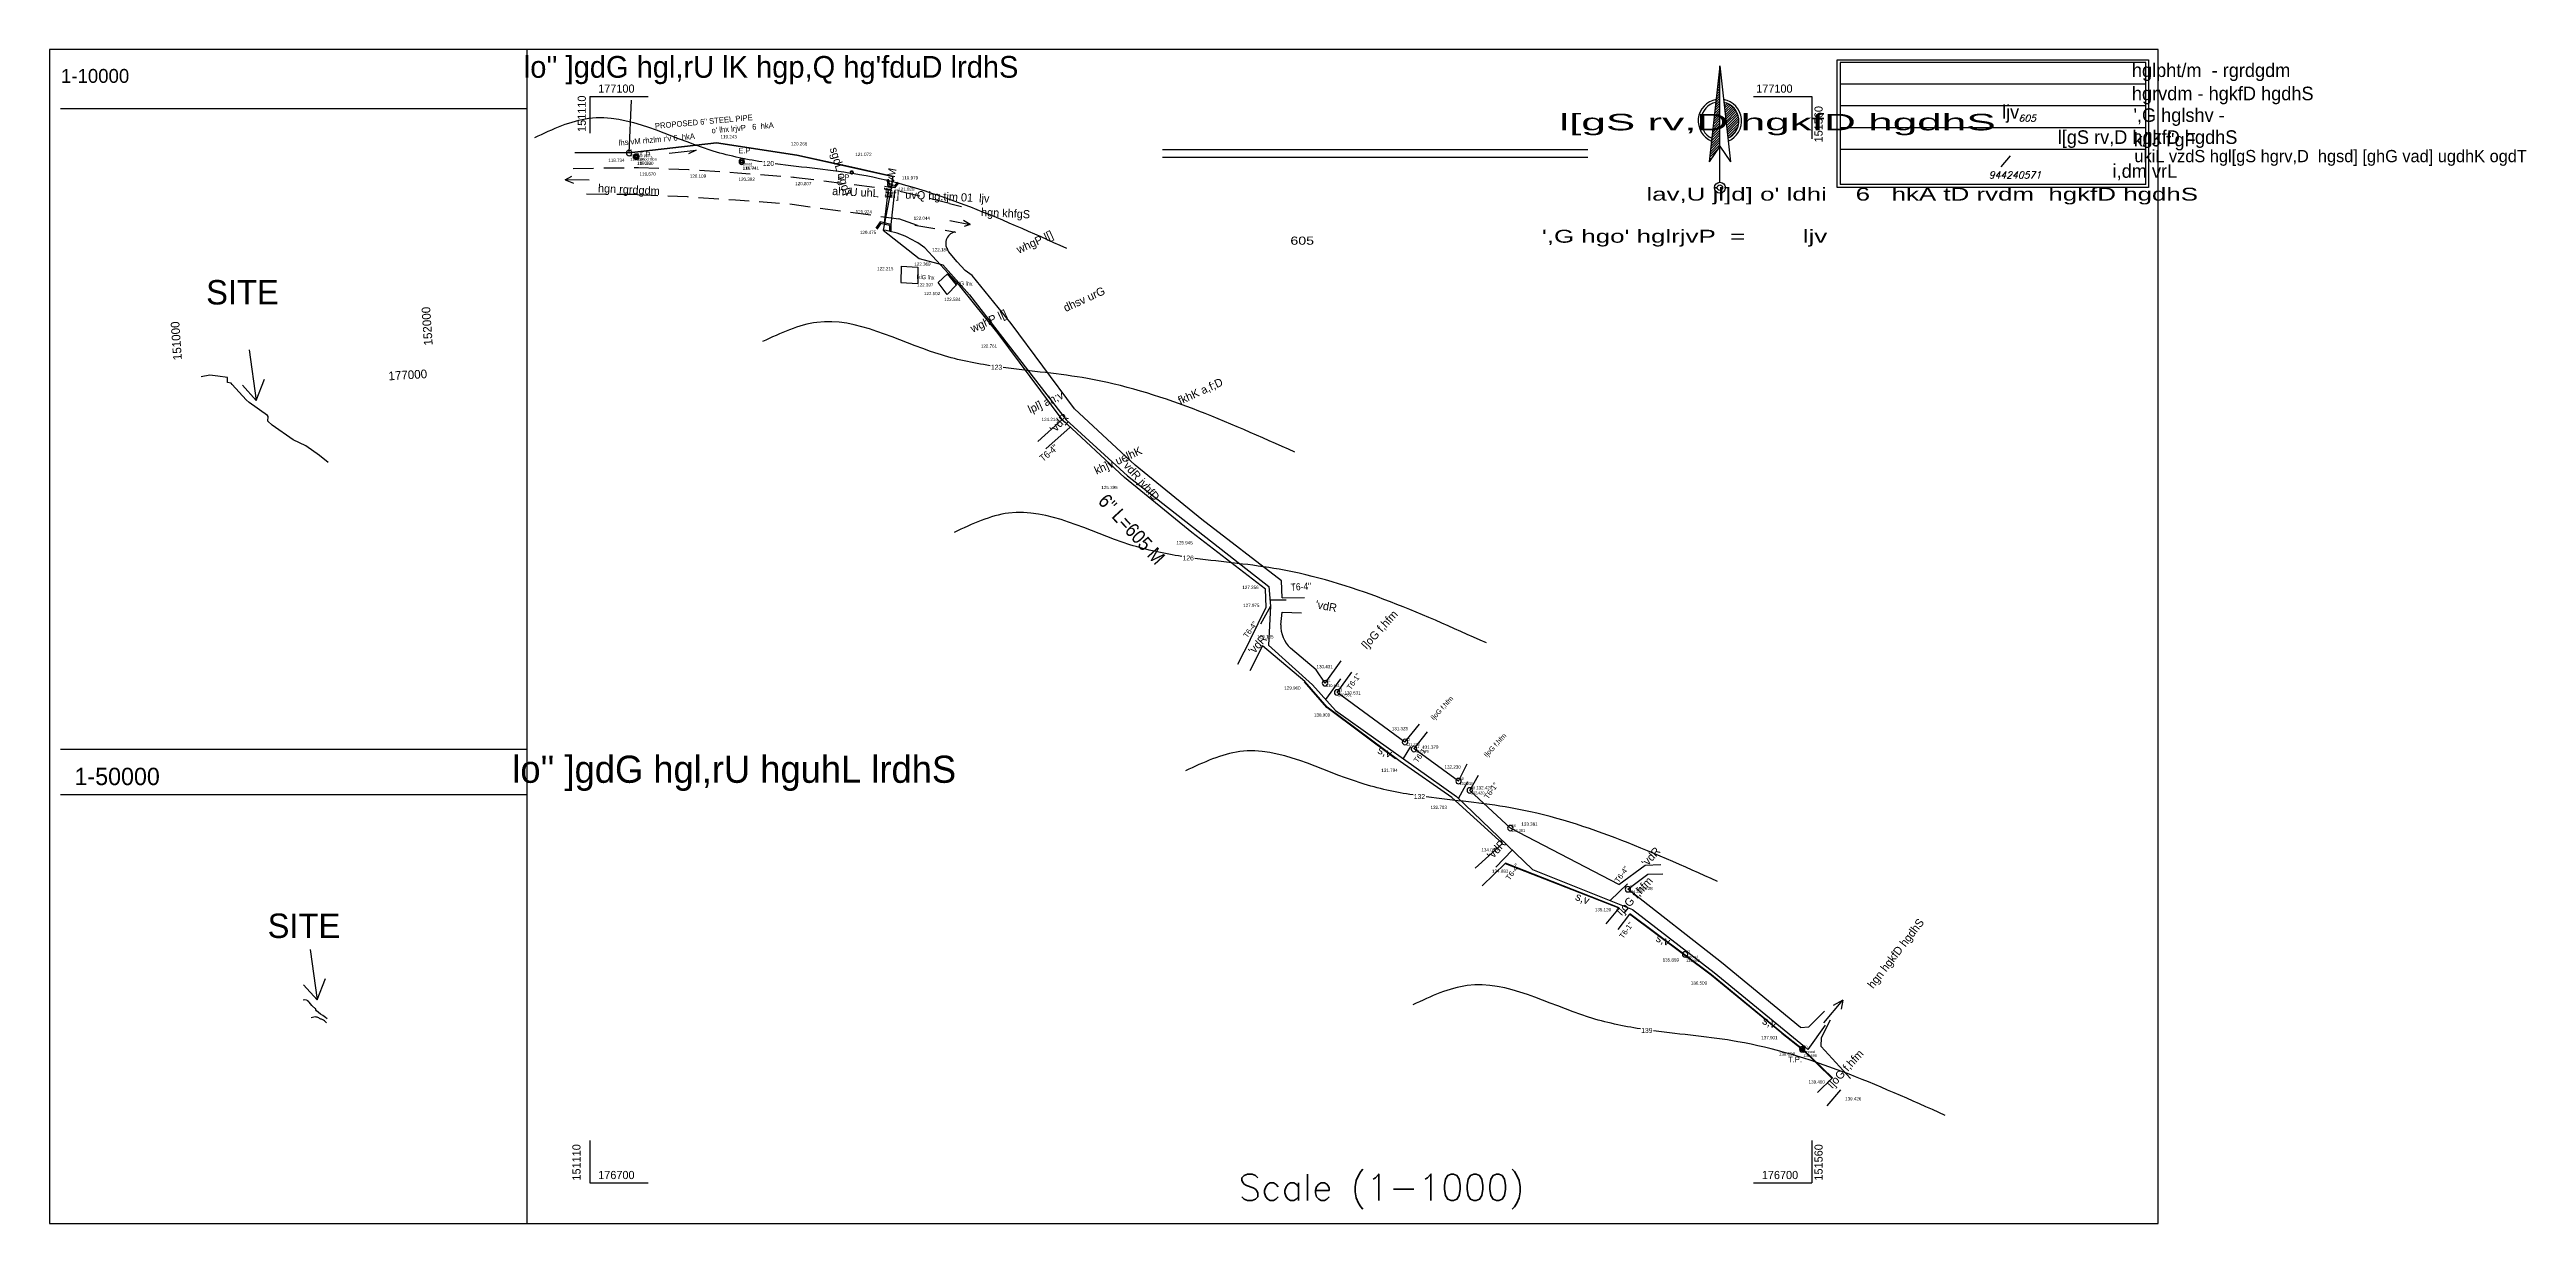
# Model space of a CAD drawing. Extents: x 150911 to 151823, y 176685 to 177117.
import ezdxf

# ---------------------------------------------------------------- set-up
doc = ezdxf.new("R2010")
doc.units = 0
doc.linetypes.add('ACAD_ISO04W100', pattern=[30.5, 24, -3, 0.5, -3])
doc.linetypes.add('HIDDEN', pattern=[0.375, 0.25, -0.125])
doc.layers.get('0').update_dxf_attribs({"linetype": 'CONTINUOUS'})
for name, color, linetype in [('3AMOD', 7, 'CONTINUOUS'), ('3MOD', 7, 'CONTINUOUS'), ('3MOOD', 7, 'CONTINUOUS'), ('DOOR', 6, 'CONTINUOUS'), ('EOP', 5, 'CONTINUOUS'), ('FRAME', 6, 'CONTINUOUS'), ('LAYER1', 4, 'CONTINUOUS'), ('LAYER2', 3, 'CONTINUOUS'), ('LINE3', 7, 'CONTINUOUS'), ('LINE4', 10, 'CONTINUOUS'), ('LINE4INCH', 7, 'CONTINUOUS'), ('MASORA', 7, 'CONTINUOUS'), ('OTHERS', 245, 'CONTINUOUS'), ('POINT_ELEVATIONS', 7, 'CONTINUOUS'), ('TEXT', 6, 'CONTINUOUS')]:
    doc.layers.add(name, color=color, linetype=linetype)
doc.styles.add('ARAB4', font='arab4.shx')
doc.styles.add('F1', font='f1.shx', dxfattribs={"height": 0.5})
doc.styles.add('ITALIC', font='italict.shx', dxfattribs={"height": 0.5})
doc.styles.add('MONOTEXT', font='txt')
doc.styles.add('SIMPLEX', font='simplex.shx', dxfattribs={"height": 0.5})
pattern_1 = [(45, (150018.8714, 175938.6852), (-0.4490128, 0.4490128), [])]

# ---------------------------------------------------------------- blocks, each defined once
blk = doc.blocks.new('CIRCLE', base_point=(100, 100))
at = {"color": 0}
for start, end in [(90, 270), (270, 90)]:
    blk.add_arc((100, 100), 100, start, end, dxfattribs=at)
at = {"flags": 1}
for tag in ['NAME', 'FEATURE_CODE']:
    blk.add_attdef(tag, (0, 0), '', height=1, dxfattribs=at)

msp = doc.modelspace()

# ---------------------------------------------------------------- hatches: boundary and pattern name
h = msp.add_hatch(color=2)
h.paths.add_polyline_path([(151127.86, 177077.85, 1), (151126.26, 177077.85, 1)])
h.paths.add_polyline_path([(151126.66, 177077.85, -1), (151127.46, 177077.85, -1)], flags=16)
h = msp.add_hatch(color=2)
h.paths.add_polyline_path([(151166.76, 177076.03, 1), (151165.16, 177076.03, 1)])
h.paths.add_polyline_path([(151165.56, 177076.03, -1), (151166.36, 177076.03, -1)], flags=16)
h = msp.add_hatch(color=2)
h.paths.add_polyline_path([(151207.28, 177072.08, 1), (151205.68, 177072.08, 1)])
h.paths.add_polyline_path([(151206.08, 177072.08, -1), (151206.88, 177072.08, -1)], flags=16)
h = msp.add_hatch(color=2)
h.paths.add_polyline_path([(151557.3, 176749.23, 1), (151555.7, 176749.23, 1)])
h.paths.add_polyline_path([(151556.1, 176749.23, -1), (151556.9, 176749.23, -1)], flags=16)
at = {"layer": 'FRAME'}
h = msp.add_hatch(dxfattribs=at)
h.set_pattern_fill('ANSI31', color=15, scale=0.2, style=0)
h.set_pattern_definition(pattern_1)
h.paths.add_polyline_path([(151526.18, 177111.28), (151522.28, 177075.92), (151526.18, 177081.76)])
h = msp.add_hatch(dxfattribs=at)
h.set_pattern_fill('ANSI31', color=15, scale=0.2, style=0)
h.set_pattern_definition(pattern_1)
h.paths.add_polyline_path([(151527.67, 177097.86), (151529.13, 177084.66, 0.719403)])

# ---------------------------------------------------------------- linework, layer by layer
at = {"color": 1}
for p, q in [((151087, 177095.51, 120.27), (150915.06, 177095.51, 120.27)), ((151538.51, 177100, 120.27), (151560, 177100, 120.27)), ((151560, 177100, 120.27), (151560, 177084.39, 120.27)), ((151087, 176859.63, 120.27), (150915.06, 176859.63, 120.27)), ((151087, 176842.86, 120.27), (150915.06, 176842.86, 120.27)), ((151110, 176715.61, 120.27), (151110, 176700, 120.27)), ((151560, 176715.61, 120.27), (151560, 176700, 120.27)), ((151110, 176700, 120.27), (151131.49, 176700, 120.27)), ((151538.51, 176700, 120.27), (151560, 176700, 120.27))]:
    msp.add_line(p, q, dxfattribs=at)
at = {"color": 2}
for p, q in [((151633.02, 177078.17, 120.27), (151629.69, 177074.16, 120.27)), ((151100.88, 177069.35, 120.27), (151103.34, 177070.65, 120.27)), ((151109.79, 177069.23, 120.27), (151100.88, 177069.35, 120.27)), ((151100.88, 177069.35, 120.27), (151104.02, 177068.12, 120.27)), ((151242.65, 177054.39, 84.19), (151250.14, 177052.88, 84.19)), ((151250.14, 177052.88, 84.19), (151247.69, 177054.41, 84.19)), ((151250.14, 177052.88, 84.19), (151247.86, 177052.17, 84.19)), ((151564.43, 176758.96, 120.27), (151571.46, 176767.31, 120.27)), ((151571.46, 176767.31, 120.27), (151567.86, 176765.29, 120.27)), ((151571.46, 176767.31, 120.27), (151570.78, 176763.97, 120.27))]:
    msp.add_line(p, q, dxfattribs=at)
at = {"color": 3}
for p, q in [((151220.06, 177066.96, 239.6), (151219.5, 177069.44, 239.6)), ((151222.39, 177066.43, 239.6), (151220.06, 177066.96, 239.6)), ((151222.39, 177066.43, 239.6), (151223.83, 177068.22, 239.6)), ((151216.96, 177053.86, 239.6), (151215.33, 177051.51, 239.6)), ((151220.85, 177052.89, 239.6), (151216.96, 177053.86, 239.6)), ((151220.85, 177052.89, 239.6), (151220.91, 177050.34, 239.6))]:
    msp.add_line(p, q, dxfattribs=at)
at = {"color": 9}
for p, q in [((151220.48, 177067.38, 239.6), (151219.98, 177069.55, 239.6)), ((151222.19, 177066.98, 239.6), (151220.48, 177067.38, 239.6)), ((151222.19, 177066.98, 239.6), (151223.44, 177068.53, 239.6)), ((151217.18, 177053.29, 239.6), (151215.75, 177051.22, 239.6)), ((151220.36, 177052.5, 239.6), (151217.18, 177053.29, 239.6)), ((151220.36, 177052.5, 239.6), (151220.41, 177050.33, 239.6))]:
    msp.add_line(p, q, dxfattribs=at)
at = {"elevation": 120.27}
msp.add_lwpolyline([(150911.06, 176685.1), (151687.53, 176685.1), (151687.53, 177117.32), (150911.06, 177117.32)], close=True, dxfattribs=at)
at = {"color": 2}
for centre in [(151127.06, 177077.85, 239.6), (151165.96, 177076.03, 240.01), (151206.48, 177072.08, 239.6), (151556.5, 176749.23, 258.96)]:
    msp.add_circle(centre, 0.4, dxfattribs=at)
at = {"layer": 'DOOR'}
for p, q in [((151087, 176685.1, 120.27), (151087, 177117.32, 120.27)), ((151110, 177100, 120.27), (151110, 177086.48, 120.27)), ((151110, 177100, 120.27), (151131.49, 177100, 120.27)), ((151219.88, 177065.87, 239.6), (151218.36, 177053.51, 239.6)), ((151222.2, 177065.33, 239.6), (151220.85, 177052.89, 239.6)), ((151224.68, 177037.55, 242.48), (151224.59, 177031.55, 140.76)), ((151224.68, 177037.55, 242.48), (151230.85, 177037.22, 242.64)), ((151230.85, 177037.22, 242.64), (151230.76, 177031.22, 140.91)), ((151224.59, 177031.55, 140.76), (151230.76, 177031.22, 140.91)), ((151238.24, 177031.53), (151241.71, 177034.69, 242.66)), ((151241.58, 177027.12, 4.65), (151238.24, 177031.53)), ((151245.02, 177030.74, 120.27), (151241.58, 177027.12, 4.65)), ((151245.02, 177030.74, 120.27), (151241.71, 177034.69, 242.66)), ((151429.92, 176847.95, 120.27), (151433.15, 176854.34, 120.27)), ((151434.08, 176844.55, 120.27), (151437.22, 176850.19, 120.27)), ((151446.11, 176824.95, 120.27), (151436.06, 176815.9, 120.27)), ((151447.26, 176817.74, 120.27), (151438.61, 176809.47, 120.27)), ((151488.95, 176809.9, 120.27), (151498.64, 176817.04, 120.27)), ((151492.3, 176808.15, 120.27), (151499.6, 176813.74, 120.27)), ((151498.64, 176817.04, 120.27), (151504.38, 176817.26, 120.27)), ((151499.6, 176813.74, 120.27), (151505.22, 176813.84, 120.27)), ((151489.11, 176801.35, 120.27), (151484.17, 176795.45, 120.27)), ((151492.87, 176798.94, 120.27), (151488.62, 176793.34, 120.27)), ((151567.59, 176738.71, 120.27), (151562.17, 176733.3, 120.27)), ((151570.64, 176734.25, 120.27), (151565.53, 176728.44, 120.27))]:
    msp.add_line(p, q, dxfattribs=at)
at = {"layer": 'DOOR', "color": 2, "linetype": 'HIDDEN', "ltscale": 30}
for p, q in [((151103.88, 177073.57, 120.27), (151127.93, 177073.89, 120.27)), ((151185.07, 177070.37, 239.94), (151221.06, 177065.88, 242.09)), ((151242.45, 177060.65, 242.82), (151221.06, 177065.88, 242.09)), ((151127.52, 177063.9, 120.27), (151105.85, 177064.07, 120.27)), ((151183.72, 177060.46, 239.94), (151223.82, 177055, 242.19)), ((151242.45, 177060.65, 242.82), (151246.87, 177059.56, 242.94)), ((151229.73, 177052.66, 242.26), (151244.86, 177050.1, 243.02))]:
    msp.add_line(p, q, dxfattribs=at)
at = {"layer": 'DOOR', "color": 2, "linetype": 'HIDDEN', "ltscale": 30, "flags": 128}
for points, elevation in [([(151127.93, 177073.89), (151146.45, 177073.13), (151164.38, 177071.95), (151185.24, 177070.38)], 239.94), ([(151127.52, 177063.9), (151145.91, 177063.15), (151163.67, 177061.97), (151183.72, 177060.46)], 239.94), ([(151230.72, 177052.49), (151230.72, 177052.49), (151223.82, 177055)], 120.27)]:
    msp.add_lwpolyline(points, dxfattribs=dict(at, elevation=elevation))
at = {"layer": 'DOOR'}
for radius in [1, 0.5]:
    msp.add_circle((151127.06, 177077.85, 239.6), radius, dxfattribs=at)
at = {"layer": 'EOP', "elevation": 120.27, "flags": 128}
for points in [[(151406.77, 176856.15), (151381.42, 176875.01), (151373.2, 176884.5)], [(151489.04, 176801.16), (151447.19, 176817.55)], [(151548.95, 176755.11), (151523.02, 176776.51), (151492.87, 176798.94)], [(151548.95, 176755.11), (151556.5, 176749.23), (151567.45, 176738.57)]]:
    msp.add_lwpolyline(points, dxfattribs=at)
at = {"layer": 'FRAME', "color": 1}
for p, q in [((151526.18, 177111.28, 120.27), (151522.28, 177075.92, 120.27)), ((151526.18, 177111.28, 120.27), (151530.09, 177075.92, 120.27)), ((151526.18, 177068.46, 120.27), (151526.18, 177111.28, 120.27)), ((151526.18, 177081.76, 120.27), (151522.28, 177075.92, 120.27)), ((151526.18, 177081.76, 120.27), (151530.09, 177075.92, 120.27))]:
    msp.add_line(p, q, dxfattribs=at)
at = {"layer": 'FRAME', "color": 0}
for p, q in [((151683.04, 177112.55, 120.27), (151570.41, 177112.55, 120.27)), ((151570.41, 177112.55, 120.27), (151570.41, 177067.57, 120.27)), ((151683.04, 177067.57, 120.27), (151683.04, 177112.55, 120.27)), ((151633.03, 177104.55, 120.27), (151570.41, 177104.55, 120.27)), ((151683.04, 177104.55, 120.27), (151633.03, 177104.55, 120.27)), ((151683.04, 177096.55, 120.27), (151570.41, 177096.55, 120.27)), ((151683.04, 177088.55, 120.27), (151570.41, 177088.55, 120.27)), ((151683.04, 177080.55, 120.27), (151570.41, 177080.55, 120.27)), ((151683.04, 177067.57, 120.27), (151570.41, 177067.57, 120.27)), ((150984.57, 177006.71, 120.27), (150987.21, 176988.09, 120.27)), ((150987.21, 176988.09, 120.27), (150982.11, 176993.71, 120.27)), ((150987.21, 176988.09, 120.27), (150990.2, 176996, 120.27)), ((151007.01, 176786, 120.27), (151009.65, 176767.38, 120.27)), ((151009.65, 176767.38, 120.27), (151004.55, 176773, 120.27)), ((151009.65, 176767.38, 120.27), (151012.64, 176775.28, 120.27))]:
    msp.add_line(p, q, dxfattribs=at)
at = {"layer": 'FRAME', "color": 0, "elevation": 120.27}
msp.add_lwpolyline([(151569.41, 177113.55), (151684.04, 177113.55), (151684.04, 177066.57), (151569.41, 177066.57)], close=True, dxfattribs=at)
at = {"layer": 'FRAME', "color": 0, "elevation": 120.27, "flags": 128}
for points in [[(151013.66, 176965.33), (151010.51, 176967.84), (151005.39, 176971.37), (151000.74, 176973.62), (150993.02, 176979.08), (150991.47, 176980.55), (150991.56, 176982.25), (150991.29, 176982.59), (150984.52, 176987.35), (150983.48, 176988.4), (150978.31, 176994.01), (150977.99, 176994.44), (150976.54, 176994.72), (150976.63, 176996.52), (150973.07, 176997.11), (150970.07, 176997.4), (150966.89, 176996.81)], [(151013.29, 176760.38), (151012.69, 176760.93), (151011.72, 176761.7), (151010.82, 176762.22), (151009.36, 176763.42), (151009.07, 176763.73), (151009.11, 176764.07), (151009.06, 176764.14), (151007.78, 176765.18), (151007.59, 176765.41), (151006.63, 176766.6), (151006.58, 176766.69), (151006.29, 176766.77), (151006.33, 176767.12), (151005.63, 176767.29), (151005.04, 176767.39), (151004.4, 176767.32)]]:
    msp.add_lwpolyline(points, dxfattribs=at)
at = {"layer": 'FRAME', "color": 1}
for radius in [2, 1]:
    msp.add_circle((151526.18, 177066.46, 120.27), radius, dxfattribs=at)
for radius, start, end in [(8, 99.84801, 247.54459), (7, 102.23359, 245.159), (8, 292.45541, 80.15199), (7, 294.841, 77.76641)]:
    msp.add_arc((151526.18, 177091.02, 120.27), radius, start, end, dxfattribs=at)
at = {"layer": 'LAYER2'}
for p, q in [((151283.99, 176981.05, 244.48), (151274.98, 176973.03, 120.27)), ((151286.91, 176978.33, 120.27), (151277.89, 176970.31, -3.95)), ((151353.25, 176900.01, 120.27), (151359.13, 176912, 120.27)), ((151364.97, 176910.12, 120.27), (151372.16, 176909.97, 120.27)), ((151364.98, 176915.43, 120.27), (151373.21, 176915.51, 120.27)), ((151353.25, 176900.01, 120.27), (151348.59, 176890.86, 120.27)), ((151357.71, 176897.74, 120.27), (151353.04, 176888.59, 120.27)), ((151380.84, 176884, 120.27), (151386.68, 176892.24, 120.27)), ((151380.84, 176884, 120.27), (151377.56, 176888.94, 120.27)), ((151385.19, 176880.6, 120.27), (151390.62, 176888.12, 120.27)), ((151410.2, 176862.35, 120.27), (151415.53, 176868.93, 120.27)), ((151413.52, 176859.78, 251.64), (151418.53, 176866.17, 120.27))]:
    msp.add_line(p, q, dxfattribs=at)
at = {"layer": 'LAYER2', "flags": 128}
for points, elevation in [([(151221.06, 177065.88), (151221.61, 177070.55), (151207.61, 177073.72), (151186.29, 177078.47), (151156.66, 177082.95), (151124.5, 177079.23)], 120.27), ([(151359.13, 176912), (151359.13, 176912), (151358.83, 176918.63), (151331.7, 176939.54), (151306.9, 176959.72), (151283.99, 176981.05), (151260.39, 177012.83), (151246.23, 177030.36), (151246.23, 177030.36), (151246.23, 177030.36), (151233.35, 177044.29)], 120.27), ([(151233.35, 177044.29), (151233.35, 177044.29)], 120.27), ([(151364.98, 176915.43), (151364.7, 176921.69), (151335.43, 176944.25), (151310.84, 176964.24), (151288.48, 176985.07), (151265.13, 177016.51), (151250.86, 177034.18), (151248.29, 177036), (151245.32, 177039.12), (151242.15, 177043)], 120.27), ([(151364.52, 176905.55), (151364.97, 176910.12)], 120.27), ([(151446.11, 176824.95), (151427.41, 176841.98), (151408.45, 176855.15), (151381.55, 176875.16), (151373.34, 176884.65), (151357.71, 176897.74), (151357.71, 176897.74)], 120.27), ([(151377.56, 176888.94), (151367.99, 176896.96)], 120.27), ([(151410.2, 176862.35), (151385.19, 176880.6)], 120.27), ([(151429.92, 176847.95), (151413.59, 176859.87)], 120.27), ([(151449.02, 176830.68), (151434.08, 176844.55)], 120.27), ([(151488.95, 176809.9), (151449.02, 176830.68)], 120.27), ([(151489.11, 176801.35), (151447.26, 176817.74)], 120.27), ([(151555.82, 176757.21), (151526.72, 176781.24), (151492.3, 176808.15)], 120.27), ([(151549.02, 176755.34), (151548.99, 176755.33), (151523.14, 176776.67), (151492.99, 176799.1)], 120.27), ([(151549.07, 176755.26), (151556.63, 176749.38), (151567.59, 176738.71)], 120.27), ([(151555.82, 176757.21), (151558.91, 176757.52), (151564.71, 176763.26)], 120.27), ([(151563.44, 176750.23), (151563.53, 176753.58), (151566.94, 176760.03)], 258.6), ([(151563.44, 176750.23), (151574.26, 176738.51)], 258.6), ([(151567.65, 176738.64), (151567.63, 176738.67)], 120.27)]:
    msp.add_lwpolyline(points, dxfattribs=dict(at, elevation=elevation))
at = {"layer": 'LAYER2'}
for centre, radius, start, end in [((151213.25, 177018.62, 118.58), 32.6, 51.93618, 81.4952), ((151245.53, 177045.88, 365.74), 4.44, 104.75838, 220.40906), ((151375.63, 176905.04, 120.27), 11.12, 177.39285, 226.61145)]:
    msp.add_arc(centre, radius, start, end, dxfattribs=at)
at = {"layer": 'LINE3'}
msp.add_line((151241.71, 177034.69, 242.66), (151245.02, 177030.74, 120.27), dxfattribs=at)
msp.add_spline([(151013.08, 176759), (151011.47, 176760.2), (151010.45, 176760.58), (151009.89, 176760.95), (151009.29, 176761.1), (151008.39, 176761.07), (151007.45, 176760.8)], degree=3, dxfattribs=at)
at = {"layer": 'LINE4', "color": 12}
for p, q in [((151285.01, 176979.04), (151286.21, 176980.3, 120.27)), ((151360.66, 176912.33, 120.27), (151357.06, 176905.72)), ((151360.46, 176914.72, 120.27), (151366.45, 176914.67)), ((151386.44, 176885.63), (151380.89, 176878.06)), ((151412.26, 176860.68), (151409.54, 176856.34)), ((151433.2, 176847.72), (151429.9, 176841.71)), ((151449.69, 176822.59, 120.27), (151443.69, 176816.32)), ((151492.14, 176810.16), (151485.78, 176804, 120.27)), ((151492.4, 176801.37, 120.27), (151490.81, 176799.32)), ((151564.95, 176758.06), (151558.53, 176749.13, 120.27))]:
    msp.add_line(p, q, dxfattribs=at)
at = {"layer": 'LINE4', "color": 10, "elevation": 120.27, "flags": 128}
msp.add_lwpolyline([(151124.5, 177079.23), (151156.66, 177082.95), (151186.29, 177078.47), (151221.61, 177070.55), (151221.06, 177066.88), (151218.07, 177050.86), (151231.29, 177040.34), (151239.99, 177038.09), (151249.8, 177027.06), (151285.43, 176981.01), (151285.43, 176981.01), (151308.01, 176960.41), (151360.04, 176919.59), (151360.66, 176912.33), (151359.98, 176898), (151376.13, 176883.37), (151384.62, 176873.94), (151429.18, 176842.29), (151457.19, 176815.38), (151494.01, 176800.72), (151524.12, 176777.44), (151557.36, 176750.23), (151558.53, 176749.13)], dxfattribs=at)
at = {"layer": 'LINE4INCH'}
for p, q in [((151477.49, 177080.42), (151320.93, 177080.42)), ((151477.49, 177077.52), (151320.93, 177077.52))]:
    msp.add_line(p, q, dxfattribs=at)
at = {"layer": 'OTHERS', "color": 4}
for points, knots in [([(151173.44, 177075.95), (151167.05, 177076.95), (151145.42, 177081.41), (151117.38, 177097.8), (151096.28, 177087.92), (151089.62, 177084.8)], [117.394169, 117.394169, 117.394169, 117.394169, 136.740785, 182.867058, 204.1427, 204.1427, 204.1427, 204.1427]), ([(151285.63, 177044.1), (151260.59, 177055.34), (151225.8, 177070.97), (151188.66, 177073.84), (151178.23, 177075.25)], [0, 0, 0, 0, 81.01443, 112.565169, 112.565169, 112.565169, 112.565169]), ([(151257.43, 177000.91), (151251.04, 177001.91), (151229.4, 177006.38), (151201.37, 177022.77), (151180.26, 177012.89), (151173.6, 177009.77)], [117.394169, 117.394169, 117.394169, 117.394169, 136.740785, 182.867058, 204.1427, 204.1427, 204.1427, 204.1427]), ([(151369.62, 176969.07), (151344.58, 176980.31), (151309.78, 176995.94), (151272.65, 176998.81), (151262.22, 177000.22)], [0, 0, 0, 0, 81.01443, 112.565169, 112.565169, 112.565169, 112.565169]), ([(151328.01, 176930.68), (151321.61, 176931.68), (151299.98, 176936.15), (151271.95, 176952.54), (151250.84, 176942.65), (151244.18, 176939.53)], [117.394169, 117.394169, 117.394169, 117.394169, 136.740785, 182.867058, 204.1427, 204.1427, 204.1427, 204.1427]), ([(151440.19, 176898.83), (151415.15, 176910.08), (151380.36, 176925.71), (151343.22, 176928.58), (151332.8, 176929.98)], [0, 0, 0, 0, 81.01443, 112.565169, 112.565169, 112.565169, 112.565169]), ([(151413.17, 176842.86), (151406.77, 176843.86), (151385.14, 176848.33), (151357.11, 176864.72), (151336, 176854.84), (151329.34, 176851.72)], [117.394169, 117.394169, 117.394169, 117.394169, 136.740785, 182.867058, 204.1427, 204.1427, 204.1427, 204.1427]), ([(151525.35, 176811.02), (151500.31, 176822.26), (151465.52, 176837.89), (151428.38, 176840.76), (151417.96, 176842.17)], [0, 0, 0, 0, 81.01443, 112.565169, 112.565169, 112.565169, 112.565169]), ([(151496.93, 176756.74), (151490.53, 176757.74), (151468.9, 176762.2), (151440.87, 176778.59), (151419.76, 176768.71), (151413.1, 176765.59)], [117.394169, 117.394169, 117.394169, 117.394169, 136.740785, 182.867058, 204.1427, 204.1427, 204.1427, 204.1427]), ([(151609.11, 176724.89), (151584.07, 176736.14), (151549.28, 176751.76), (151512.14, 176754.63), (151501.71, 176756.04)], [0, 0, 0, 0, 81.01443, 112.565169, 112.565169, 112.565169, 112.565169])]:
    msp.add_open_spline(points, degree=3, knots=knots, dxfattribs=at)
at = {"layer": 'TEXT', "color": 1}
for p, q in [((151124.5, 177079.23, 120.27), (151125.33, 177098.65, 120.27)), ((151124.5, 177079.23, 120.27), (151104.55, 177079.23, 120.27)), ((151139.28, 177079.17), (151149.19, 177080.31)), ((151149.19, 177080.31), (151146.33, 177078.9))]:
    msp.add_line(p, q, dxfattribs=at)

# ---------------------------------------------------------------- block references
ref = msp.add_blockref('CIRCLE', (151380.77, 176884, 250.7), dxfattribs=dict(xscale=0.01000000000021828, yscale=0.009999999999990905, zscale=0.009999999999990905))
ref.add_attrib('NAME', '54', (151381.17, 176884.4, 250.7), dxfattribs={"height": 1})
ref.add_attrib('ELEVATION', '130.431', (151381.17, 176882.6, 250.7), dxfattribs={"height": 1})
ref = msp.add_blockref('CIRCLE', (151385.19, 176880.6, 250.8), dxfattribs=dict(xscale=0.01000000000021828, yscale=0.009999999999990905, zscale=0.009999999999990905))
ref.add_attrib('NAME', '53', (151385.59, 176881, 250.8), dxfattribs={"height": 1})
ref.add_attrib('ELEVATION', '130.531', (151385.59, 176879.2, 250.8), dxfattribs={"height": 1})
ref = msp.add_blockref('CIRCLE', (151410.2, 176862.35, 251.59), dxfattribs=dict(xscale=0.01000000000021828, yscale=0.009999999999990905, zscale=0.009999999999990905))
ref.add_attrib('NAME', '52', (151410.6, 176862.75, 251.59), dxfattribs={"height": 1})
ref.add_attrib('ELEVATION', '131.328', (151410.6, 176860.95, 251.59), dxfattribs={"height": 1})
ref = msp.add_blockref('CIRCLE', (151413.52, 176859.78, 251.64), dxfattribs=dict(xscale=0.01000000000021828, yscale=0.009999999999990905, zscale=0.009999999999990905))
ref.add_attrib('NAME', '51', (151413.92, 176860.18, 251.64), dxfattribs={"height": 1})
ref.add_attrib('ELEVATION', '131.379', (151413.92, 176858.38, 251.64), dxfattribs={"height": 1})
ref = msp.add_blockref('CIRCLE', (151429.92, 176847.95, 252.5), dxfattribs=dict(xscale=0.01000000000021828, yscale=0.009999999999990905, zscale=0.009999999999990905))
ref.add_attrib('NAME', '50', (151430.32, 176848.35, 252.5), dxfattribs={"height": 1})
ref.add_attrib('ELEVATION', '132.230', (151430.32, 176846.55, 252.5), dxfattribs={"height": 1})
ref = msp.add_blockref('CIRCLE', (151434.08, 176844.55, 252.69), dxfattribs=dict(xscale=0.01000000000021828, yscale=0.009999999999990905, zscale=0.009999999999990905))
ref.add_attrib('NAME', '49', (151434.48, 176844.95, 252.69), dxfattribs={"height": 1})
ref.add_attrib('ELEVATION', '132.420', (151434.48, 176843.15, 252.69), dxfattribs={"height": 1})
ref = msp.add_blockref('CIRCLE', (151449.02, 176830.68, 253.65), dxfattribs=dict(xscale=0.01000000000021828, yscale=0.009999999999990905, zscale=0.009999999999990905))
ref.add_attrib('NAME', '48', (151449.42, 176831.08, 253.65), dxfattribs={"height": 1})
ref.add_attrib('ELEVATION', '133.381', (151449.42, 176829.28, 253.65), dxfattribs={"height": 1})
ref = msp.add_blockref('CIRCLE', (151492.3, 176808.15, 254.49), dxfattribs=dict(xscale=0.01000000000021828, yscale=0.009999999999990905, zscale=0.009999999999990905))
ref.add_attrib('NAME', '47', (151492.7, 176808.55, 254.49), dxfattribs={"height": 1})
ref.add_attrib('ELEVATION', '134.228', (151492.7, 176806.75, 254.49), dxfattribs={"height": 1})
at = {"layer": '3AMOD'}
ref = msp.add_blockref('CIRCLE', (151127.06, 177077.85, 239.6), dxfattribs=dict(at, xscale=0.01000000000021828, yscale=0.009999999999990905, zscale=0.009999999999990905))
ref.add_attrib('NAME', '2', (151127.46, 177078.25, 239.6), dxfattribs={"layer": '0', "height": 1})
ref.add_attrib('FEATURE_CODE', '3amod tlfon', (151127.46, 177076.45, 239.6), dxfattribs={"layer": '0', "height": 1})
ref.add_attrib('ELEVATION', '119.330', (151127.46, 177075.05, 239.6), dxfattribs={"layer": '0', "height": 1})
at = {"layer": '3MOD'}
ref = msp.add_blockref('CIRCLE', (151165.96, 177076.03, 240.01), dxfattribs=dict(at, xscale=0.01000000000021828, yscale=0.009999999999990905, zscale=0.009999999999990905))
ref.add_attrib('NAME', '6', (151166.36, 177076.43, 240.01), dxfattribs={"layer": '0', "height": 1})
ref.add_attrib('FEATURE_CODE', '3mod', (151166.36, 177074.63, 240.01), dxfattribs={"layer": '0', "height": 1})
ref.add_attrib('ELEVATION', '119.741', (151166.36, 177073.23, 240.01), dxfattribs={"layer": '0', "height": 1})
at = {"layer": '3MOOD'}
ref = msp.add_blockref('CIRCLE', (151513.35, 176784.17, 256.12), dxfattribs=dict(at, xscale=0.01000000000021828, yscale=0.009999999999990905, zscale=0.009999999999990905))
ref.add_attrib('NAME', '37', (151513.75, 176784.57, 256.12), dxfattribs={"layer": '0', "height": 1})
ref.add_attrib('FEATURE_CODE', '3mood', (151513.75, 176782.77, 256.12), dxfattribs={"layer": '0', "height": 1})
ref.add_attrib('ELEVATION', '135.859', (151513.75, 176781.37, 256.12), dxfattribs={"layer": '0', "height": 1})
ref = msp.add_blockref('CIRCLE', (151556.5, 176749.23, 258.96), dxfattribs=dict(at, xscale=0.01000000000021828, yscale=0.009999999999990905, zscale=0.009999999999990905))
ref.add_attrib('NAME', '40', (151556.9, 176749.63, 258.96), dxfattribs={"layer": '0', "height": 1})
ref.add_attrib('FEATURE_CODE', '3mood', (151556.9, 176747.83, 258.96), dxfattribs={"layer": '0', "height": 1})
ref.add_attrib('ELEVATION', '138.698', (151556.9, 176746.43, 258.96), dxfattribs={"layer": '0', "height": 1})
at = {"layer": 'MASORA'}
ref = msp.add_blockref('CIRCLE', (151124.5, 177079.23, 239), dxfattribs=dict(at, xscale=0.01000000000021828, yscale=0.009999999999990905, zscale=0.009999999999990905))
ref.add_attrib('NAME', '1', (151124.9, 177079.63, 239), dxfattribs={"layer": '0', "height": 1})
ref.add_attrib('FEATURE_CODE', 'masora mae', (151124.9, 177077.83, 239), dxfattribs={"layer": '0', "height": 1})
ref.add_attrib('ELEVATION', '118.734', (151124.9, 177076.43, 239), dxfattribs={"layer": '0', "height": 1})

# ---------------------------------------------------------------- texts
at = {"color": 2}
for s, height, p in [('1-10000', 5.12, (150915.28, 177105.05, 120.27)), ('1-50000', 6.4, (150920.26, 176846.49, 120.27))]:
    msp.add_text(s, height=height, dxfattribs=at).set_placement(p)
at = {"ltscale": 0.2, "style": 'ARAB4', "width": 2}
msp.add_text('l[gS rv,D hgkfD hgdhS', height=6.075, dxfattribs=at).set_placement((151467.01, 177087.57))
at = {"color": 0, "ltscale": 0.2, "style": 'ARAB4', "width": 1.5}
for s, p in [("lav,U jl]d] o' ldhi    6   hkA tD rvdm  hgkfD hgdhS", (151499.12, 177061.7)), ("',G hgo' hglrjvP  =        ljv", (151460.62, 177046.2))]:
    msp.add_text(s, height=4.752, dxfattribs=at).set_placement(p)
at = {"color": 0, "ltscale": 0.2, "width": 1.3}
msp.add_text('605', height=3, dxfattribs=at).set_placement((151368.01, 177045.45))
at = {"color": 0}
msp.add_text('177000', height=3.2, rotation=3.39668, dxfattribs=at).set_placement((151035.94, 176995.51, 120.27))
at = {"layer": 'EOP', "style": 'MONOTEXT'}
for s, p in [('177100', (151113.1, 177101.44, 120.27)), ('177100', (151539.55, 177101.44, 120.27)), ('176700', (151113.1, 176701.44, 120.27)), ('176700', (151541.61, 176701.44, 120.27))]:
    msp.add_text(s, height=3, dxfattribs=at).set_placement(p)
for s, p in [('151110', (151108.55, 177086.99, 120.27)), ('151560', (151564, 177083.13, 120.27)), ('151110', (151106.59, 176700.89, 120.27)), ('151560', (151564, 176700.89, 120.27))]:
    msp.add_text(s, height=3, rotation=90, dxfattribs=at).set_placement(p)
at = {"layer": 'FRAME', "style": 'F1'}
for s, height, p in [("lo'' ]gdG hgl,rU lK hgp,Q hg'fduD lrdhS ", 8, (151085.71, 177106.94, 120.27)), ("lo'' ]gdG hgl,rU hguhL lrdhS", 10, (151081.47, 176847.34, 120.27))]:
    msp.add_text(s, height=height, dxfattribs=at).set_placement(p)
at = {"layer": 'FRAME', "color": 0}
for s, height, style, p in [('hglpht/m  - rgrdgdm', 5, 'F1', (151677.9, 177107.21, 120.27)), ('hgrvdm - hgkfD hgdhS', 5, 'F1', (151677.9, 177098.65, 120.27)), ('ljv', 5, 'F1', (151630.08, 177091.85, 120.27)), ('605', 2.5, 'ITALIC', (151636.16, 177090.79, 120.27)), ("',G hglshv -", 5, 'F1', (151678.48, 177090.69, 120.27)), ('l[gS rv,D hgkfD hgdhS', 5, 'F1', (151650.59, 177082.58, 120.27)), ("k/lJ f'gF", 5, 'F1', (151678.56, 177081.65, 120.27)), ('i,dm vrL', 5, 'F1', (151670.79, 177070.1, 120.27)), ('ukiL vzdS hgl[gS hgrv,D  hgsd] [ghG vad] ugdhK ogdT', 4.5, 'F1', (151678.83, 177075.84, 120.27)), ('944240571', 2.5, 'ITALIC', (151625.21, 177069.87, 120.27))]:
    msp.add_text(s, height=height, dxfattribs=dict(at, style=style)).set_placement(p)
for p in [(150968.73, 177023.45, 120.27), (150991.37, 176790.21, 120.27)]:
    msp.add_text('SITE', height=9, dxfattribs=at).set_placement(p)
for s, p in [('152000', (151052.17, 177008.45, 120.27)), ('151000', (150959.8, 177003.05, 120.27))]:
    msp.add_text(s, height=3.2, rotation=93.89024, dxfattribs=at).set_placement(p)
at = {"layer": 'FRAME', "style": 'ARAB4'}
msp.add_text('hgn hgkfD hgdhS', height=3, rotation=52.32657, dxfattribs=at).set_placement((151582.64, 176771.34, 359.61))
at = {"layer": 'FRAME', "color": 1, "style": 'SIMPLEX'}
msp.add_text('Scale (1-1000)', height=9.72, dxfattribs=at).set_placement((151348.92, 176693.55, 120.27))
at = {"layer": 'LAYER1', "style": 'MONOTEXT'}
for s, p in [('T.P.', (151128.04, 177077.67, 120.27)), ('E.P', (151164.74, 177079.11, 120.27)), ('E.P', (151201.13, 177069.32, 119.86)), ('T.P.', (151551.32, 176744.48, 120.27))]:
    msp.add_text(s, height=2, dxfattribs=at).set_placement(p)
at = {"layer": 'LINE3', "color": 0, "linetype": 'ACAD_ISO04W100', "ltscale": 20, "width": 0.9}
for s, height, rotation, p in [('T6-4"', 2.6, 39.87142, (151276.95, 176965.39)), ('6" L=605 M', 5.2, 312.52655, (151296.85, 176950.74)), ('T6-4"', 2.6, 3.04147, (151368.18, 176918.08)), ('T6-4"', 2, 54.33354, (151352.1, 176900.49)), ('T6-1"', 2, 54.33354, (151390.23, 176881.38)), ('T6-1"', 2, 54.33354, (151414.87, 176854.5)), ('T6-1"', 2, 54.33354, (151440.78, 176841.15)), ('T6-4"', 2, 54.33354, (151448.77, 176811.28)), ('T6-4"', 2, 54.33354, (151488.88, 176810.33)), ('T6-1"', 2, 54.33354, (151490.57, 176789.77))]:
    msp.add_text(s, height=height, rotation=rotation, dxfattribs=at).set_placement(p)
at = {"layer": 'POINT_ELEVATIONS', "color": 6, "attachment_point": 1, "style": 'MONOTEXT'}
for s, insert, char_height, width in [('119.243', (151158.15, 177085.81, 239.51), 1.2, 8.4), ('120.266', (151184.12, 177083.2, 240.53), 1.2, 8.4), ('118.734', (151116.81, 177077.15, 595.2), 1.2, 8.4), ('119.330', (151127.46, 177076.05, 239.6), 1.2, 8.4), ('119.741', (151166.36, 177074.23, 240.01), 1.2, 8.4), ('120', (151173.73, 177076.28, 388.45), 1.8, 12.6), ('121.072', (151207.78, 177079.31, 241.34), 1.2, 8.4), ('119.670', (151128.33, 177072.09, 239.94), 1.2, 8.4), ('120.109', (151146.85, 177071.33, 240.37), 1.2, 8.4), ('120.392', (151164.78, 177070.15, 240.66), 1.2, 8.4), ('120.807', (151185.64, 177068.58, 241.07), 1.2, 8.4), ('121.828', (151223.59, 177066.5, 242.09), 1.2, 8.4), ('119.979', (151224.92, 177070.68, 240.24), 1.2, 8.4), ('121.924', (151207.91, 177058.14, 242.19), 1.2, 8.4), ('122.044', (151229.27, 177055.81, 242.31), 1.2, 8.4), ('120.475', (151209.48, 177050.59, 240.74), 1.2, 8.4), ('122.215', (151215.82, 177037.25, 242.48), 1.2, 8.4), ('122.369', (151229.5, 177038.9, 242.64), 1.2, 8.4), ('122.184', (151236.12, 177044.22, 242.45), 1.2, 8.4), ('122.397', (151230.55, 177031.28, 120.16), 1.2, 8.4), ('122.502', (151233.06, 177028.09, 242.77), 1.2, 8.4), ('122.534', (151240.52, 177025.94, 242.8), 1.2, 8.4), ('122.761', (151254.02, 177008.72, 243.03), 1.2, 8.4), ('123', (151257.72, 177001.24, 388.45), 1.8, 12.6), ('124.214', (151276.37, 176981.74, 244.48), 1.2, 8.4), ('125.395', (151298.39, 176956.67, 245.66), 1.2, 8.4), ('125.945', (151326.05, 176936.32, 246.21), 1.2, 8.4), ('126', (151328.3, 176931.01, 388.45), 1.8, 12.6), ('127.356', (151350.31, 176919.89, 247.62), 1.2, 8.4), ('127.975', (151350.62, 176913.25, 248.24), 1.2, 8.4), ('129.185', (151355.79, 176901.72, 249.45), 1.2, 8.4), ('129.960', (151365.75, 176882.85, 250.23), 1.2, 8.4), ('130.431', (151377.62, 176890.71, 250.7), 1.2, 8.4), ('130.900', (151376.66, 176872.91, 251.17), 1.2, 8.4), ('130.531', (151387.91, 176881.05, 250.8), 1.2, 8.4), ('131.328', (151405.33, 176867.9, 251.59), 1.2, 8.4), ('131.379', (151416.55, 176861.09, 251.64), 1.2, 8.4), ('131.794', (151401.51, 176852.57, 252.06), 1.2, 8.4), ('132.230', (151424.77, 176853.78, 252.5), 1.2, 8.4), ('132.420', (151436.39, 176846.14, 252.69), 1.2, 8.4), ('132', (151413.46, 176843.19, 388.45), 1.8, 12.6), ('132.703', (151419.63, 176838.91, 252.97), 1.2, 8.4), ('133.381', (151453.06, 176832.75, 253.65), 1.2, 8.4), ('134.050', (151438.36, 176823.27, 254.32), 1.2, 8.4), ('134.883', (151442.26, 176815.41, 255.15), 1.2, 8.4), ('134.228', (151495.42, 176809.02, 254.49), 1.2, 8.4), ('135.120', (151480.12, 176801.25, 255.39), 1.2, 8.4), ('135.859', (151505.1, 176782.73, 188.19), 1.2, 8.4), ('136.509', (151515.45, 176774.22, 256.77), 1.2, 8.4), ('139', (151497.21, 176757.07, 388.45), 1.8, 12.6), ('137.901', (151541.4, 176754.09, 258.17), 1.2, 8.4), ('138.698', (151547.85, 176748.06, 258.96), 1.2, 8.4), ('139.400', (151558.84, 176737.82, 259.67), 1.2, 8.4), ('139.426', (151572.28, 176731.61, 259.69), 1.2, 8.4)]:
    msp.add_mtext(s, dxfattribs=dict(at, insert=insert, char_height=char_height, width=width))
at = {"layer": 'TEXT', "color": 1}
msp.add_text('PROPOSED 6" STEEL PIPE', height=2.1, rotation=5.1051, dxfattribs=at).set_placement((151134.1, 177088.12, 287.8))
at = {"layer": 'TEXT', "color": 1, "style": 'ARAB4'}
for s, height, rotation, p in [("lhs,vM rhzlm r'v 6  hkA", 2.1, 5.1051, (151120.75, 177081.92, 287.8)), ("o' lhx lrjvP   6  hkA", 2.1, 5.1051, (151154.91, 177086.44, 287.8)), ('sgdL ogdT', 3, 286.43227, (151198.35, 177080.84, 359.61)), ('ufhvM', 3, 78.67318, (151220.84, 177062.63, 359.61)), ('whgP l[]', 3, 24.57494, (151268.01, 177042.12, 359.61)), ('dhsv urG', 3, 24.57494, (151285.28, 177020.66, 359.61)), ('wghP l[]', 3, 24.57494, (151251.03, 177013.05, 359.61)), ('fkhK a,f;D', 3, 24.57494, (151327.48, 176986.51, 359.61)), ('lpl] ah;v', 3, 24.57494, (151272.22, 176983.25, 359.61)), ("'vdR", 3, 47.63154, (151281.28, 176975.88, 479.33)), ('kh]v uelhK', 3, 24.57494, (151296.63, 176960.78, 359.61)), ("'vdR jvhfD", 3, 311.47896, (151305.85, 176964.5, 359.61)), ("'vdR", 3, 349.6772, (151377.06, 176911.61, 318.66)), ('l]oG f,hfm', 3, 47.63154, (151396.09, 176896.33, 359.61)), ("'vdR", 3, 47.63154, (151354.37, 176894.31, 318.66)), ('l]oG f,hfm', 1.8, 47.63154, (151420.88, 176870.27, 263.87)), ('l]oG f,hfm', 1.8, 47.63154, (151440.45, 176856.61, 254.81)), ('s,v', 3, 338.85581, (151399.9, 176858.29, 359.61)), ("'vdR", 3, 47.63154, (151442.3, 176818.89, 318.66)), ("'vdR", 3, 47.63154, (151499.23, 176816.16, 318.66)), ('l]oG f,hfm', 3, 47.63154, (151490, 176798.21, 359.61)), ('s,v', 3, 338.85581, (151472.7, 176804.31, 359.61)), ('s,v', 3, 338.85581, (151502.33, 176789.08, 359.61)), ('s,v', 3, 338.85581, (151541.52, 176758.7, 359.61)), ('l]oG f,hfm', 3, 47.63154, (151567.62, 176734.57, 359.61))]:
    msp.add_text(s, height=height, rotation=rotation, dxfattribs=at).set_placement(p)
at = {"layer": 'TEXT', "style": 'F1'}
for s, p in [('hgn rgrdgdm', (151112.97, 177064.82, 120.27)), ('ahvU uhL  luf]  uvQ hg.tjm 01  ljv', (151199.19, 177063.77, -188.58)), ('hgn khfgS', (151254.03, 177056.02, 359.61))]:
    msp.add_text(s, height=3, rotation=357.21468, dxfattribs=at).set_placement(p)
at = {"layer": 'TEXT', "color": 1, "style": 'ARAB4', "width": 0.8}
for p in [(151230.36, 177032.89, 239.94), (151244.35, 177030.61, 360.1)]:
    msp.add_text('lkiG lhx', height=1.5, rotation=357.40794, dxfattribs=at).set_placement(p)

doc.saveas('drawing.dxf')
